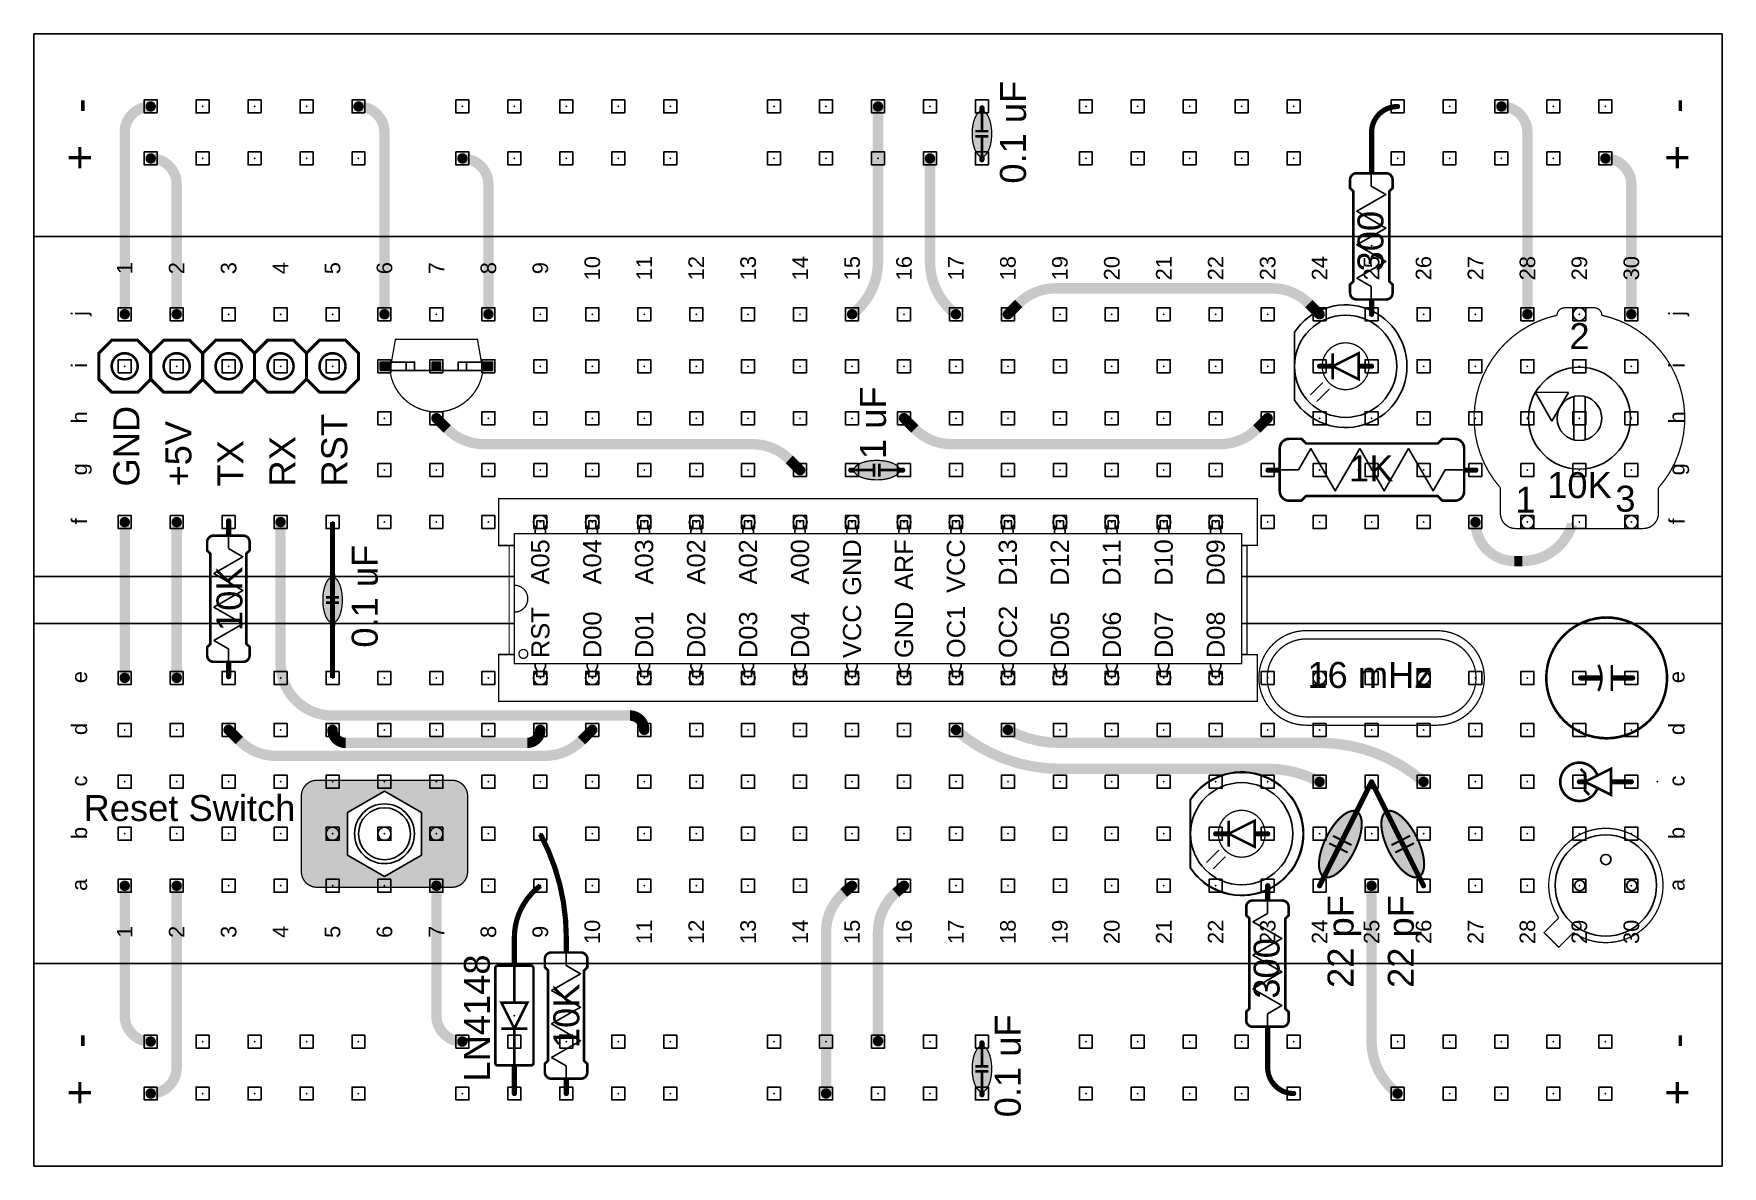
# Model space of a CAD drawing. Header units: inches. Extents: x -1.06 to 2.19, y 1.16 to 3.34.
import ezdxf
from ezdxf.enums import TextEntityAlignment as Align

# ---------------------------------------------------------------- set-up
doc = ezdxf.new("R2010")
doc.units = ezdxf.units.IN
doc.header["$MEASUREMENT"] = 0
for name, color, linetype in [('21', 251, 'Continuous'), ('23', 178, 'Continuous'), ('51', 251, 'Continuous'), ('breadboard', 7, 'Continuous'), ('tiepoints', 7, 'Continuous')]:
    doc.layers.add(name, color=color, linetype=linetype)
doc.styles.add('Arial', font='arial.ttf')
doc.styles.add('Pins', font='arial.ttf', dxfattribs={"height": 0.05})
doc.styles.get("Standard").update_dxf_attribs({"font": 'arial.ttf'})

msp = doc.modelspace()

# ---------------------------------------------------------------- texts
for s, rotation, p in [('0.1 uF', 90, (0.8229, 3.0515)), ('300', 90, (1.511, 2.8825)), ('1 uF', 90, (0.5533, 2.5214)), ('1K', 360, (1.4697, 2.5034)), ('10K', 360, (1.8511, 2.4711)), ('0.1 uF', 90, (-0.425, 2.1583)), ('10K', 90, (-0.6853, 2.1903)), ('16 mHz', 360, (1.3896, 2.1057)), ('Reset Switch', 360, (-0.966, 1.8495)), ('22 pF', 90, (1.4534, 1.5033)), ('22 pF', 90, (1.5694, 1.5033)), ('300', 90, (1.311, 1.4825)), ('LN4148', 90, (-0.2091, 1.323)), ('10K', 90, (-0.0369, 1.3873)), ('0.1 uF', 90, (0.8128, 1.2542))]:
    msp.add_text(s, height=0.05, rotation=rotation).set_placement(p, align=Align.MIDDLE_LEFT)

# ---------------------------------------------------------------- blocks, each defined once
blk = doc.blocks.new('Capacitor_Ceramic_Medium')
at = {"linetype": 'ByBlock'}
h = blk.add_hatch(color=256, dxfattribs=at)
h.set_gradient(color1=(204, 153, 0), color2=(204, 153, 0))
edge = h.paths.add_edge_path()
edge.add_arc((0.0151, 0), 0.00884, 180, 201.818)
edge.add_arc((0.0159, 0.0003), 0.00971, 201.818, 222.6196)
edge.add_arc((0.0353, 0.0182), 0.0361, 222.6196, 227.7217)
edge.add_arc((0.0192, 0.0005), 0.0121, 227.7217, 236.5255)
edge.add_arc((0.0422, 0.0353), 0.0539, 236.5255, 240.9992)
edge.add_arc((0.0289, 0.0112), 0.0264, 240.9992, 247.3943)
edge.add_arc((0.0513, 0.0652), 0.0848, 247.3943, 250.0798)
edge.add_arc((0.0356, 0.0216), 0.0384, 250.0798, 254.069)
edge.add_arc((0.053, 0.0828), 0.1022, 254.069, 256.041)
edge.add_arc((0.0455, 0.0524), 0.0707, 256.041, 258.4109)
edge.add_arc((0.0438, 0.0441), 0.0623, 258.4109, 260.6629)
edge.add_arc((0.0591, 0.1375), 0.157, 260.6629, 262.0817)
edge.add_arc((0.0478, 0.0561), 0.0748, 262.0817, 266.4221)
edge.add_arc((0.05, 0.0913), 0.11, 266.4221, 270)
edge.add_arc((0.05, 0.0913), 0.11, 270, 273.5779)
edge.add_arc((0.0522, 0.0561), 0.0748, 273.5779, 277.9183)
edge.add_arc((0.0409, 0.1375), 0.157, 277.9183, 279.3371)
edge.add_arc((0.0562, 0.0441), 0.0623, 279.3371, 281.5891)
edge.add_arc((0.0545, 0.0524), 0.0707, 281.5891, 283.959)
edge.add_arc((0.047, 0.0828), 0.1022, 283.959, 285.931)
edge.add_arc((0.0644, 0.0216), 0.0384, 285.931, 289.9202)
edge.add_arc((0.0487, 0.0652), 0.0848, 289.9202, 292.6057)
edge.add_arc((0.0711, 0.0112), 0.0264, 292.6057, 299.0008)
edge.add_arc((0.0578, 0.0353), 0.0539, 299.0008, 303.4745)
edge.add_arc((0.0808, 0.0005), 0.0121, 303.4745, 312.2783)
edge.add_arc((0.0647, 0.0182), 0.0361, 312.2783, 317.3804)
edge.add_arc((0.0841, 0.0003), 0.00971, 317.3804, 338.182)
edge.add_arc((0.0849, 0), 0.00884, 338.182, 360)
edge.add_arc((0.0849, 0), 0.00884, 360, 381.818)
edge.add_arc((0.0841, -0.0003), 0.00971, 21.818, 42.6196)
edge.add_arc((0.0647, -0.0182), 0.0361, 42.6196, 47.7217)
edge.add_arc((0.0808, -0.0005), 0.0121, 47.7217, 56.5255)
edge.add_arc((0.0578, -0.0353), 0.0539, 56.5255, 60.9992)
edge.add_arc((0.0711, -0.0112), 0.0264, 60.9992, 67.3943)
edge.add_arc((0.0487, -0.0652), 0.0848, 67.3943, 70.0798)
edge.add_arc((0.0644, -0.0216), 0.0384, 70.0798, 74.069)
edge.add_arc((0.047, -0.0828), 0.1022, 74.069, 76.041)
edge.add_arc((0.0545, -0.0524), 0.0707, 76.041, 78.4109)
edge.add_arc((0.0562, -0.0441), 0.0623, 78.4109, 80.6629)
edge.add_arc((0.0409, -0.1375), 0.157, 80.6629, 82.0817)
edge.add_arc((0.0522, -0.0561), 0.0748, 82.0817, 86.4221)
edge.add_arc((0.05, -0.0913), 0.11, 86.4221, 90)
edge.add_arc((0.05, -0.0913), 0.11, 90, 93.5779)
edge.add_arc((0.0478, -0.0561), 0.0748, 93.5779, 97.9183)
edge.add_arc((0.0591, -0.1375), 0.157, 97.9183, 99.3371)
edge.add_arc((0.0438, -0.0441), 0.0623, 99.3371, 101.5891)
edge.add_arc((0.0455, -0.0524), 0.0707, 101.5891, 103.959)
edge.add_arc((0.053, -0.0828), 0.1022, 103.959, 105.931)
edge.add_arc((0.0356, -0.0216), 0.0384, 105.931, 109.9202)
edge.add_arc((0.0513, -0.0652), 0.0848, 109.9202, 112.6057)
edge.add_arc((0.0289, -0.0112), 0.0264, 112.6057, 119.0008)
edge.add_arc((0.0422, -0.0353), 0.0539, 119.0008, 123.4745)
edge.add_arc((0.0192, -0.0005), 0.0121, 123.4745, 132.2783)
edge.add_arc((0.0353, -0.0182), 0.0361, 132.2783, 137.3804)
edge.add_arc((0.0159, -0.0003), 0.00971, 137.3804, 158.182)
edge.add_arc((0.0151, 0), 0.00884, 158.182, 180)
for points, const_width in [([(-0.0025, 0, 1), (0.0025, 0, 1)], 0.005), ([(0.0062, 0, 0.095488), (0.0069, -0.0033, 0.091014), (0.0088, -0.0062, 0.022266), (0.011, -0.0085, 0.038433), (0.0125, -0.0097, 0.019523), (0.0161, -0.0118, 0.027911), (0.0187, -0.0131, 0.011718), (0.0225, -0.0146, 0.017408), (0.025, -0.0154, 0.008605), (0.0284, -0.0163, 0.010341), (0.0312, -0.0169, 0.009827), (0.0337, -0.0174, 0.00619), (0.0375, -0.018, 0.018941), (0.0431, -0.0185, 0.015613), (0.05, -0.0187, 0.015613), (0.0569, -0.0185, 0.018941), (0.0625, -0.018, 0.00619), (0.0663, -0.0174, 0.009827), (0.0688, -0.0169, 0.010341), (0.0716, -0.0163, 0.008605), (0.075, -0.0154, 0.017408), (0.0775, -0.0146, 0.011718), (0.0812, -0.0131, 0.027911), (0.0839, -0.0118, 0.019523), (0.0875, -0.0097, 0.038433), (0.089, -0.0085, 0.022266), (0.0912, -0.0062, 0.091014), (0.0931, -0.0033, 0.095488), (0.0938, 0, 0.095488), (0.0931, 0.0033, 0.091014), (0.0912, 0.0062, 0.022266), (0.089, 0.0085, 0.038433), (0.0875, 0.0097, 0.019523), (0.0839, 0.0118, 0.027911), (0.0812, 0.0131, 0.011718), (0.0775, 0.0146, 0.017408), (0.075, 0.0154, 0.008605), (0.0716, 0.0163, 0.010341), (0.0688, 0.0169, 0.009827), (0.0663, 0.0174, 0.00619), (0.0625, 0.018, 0.018941), (0.0569, 0.0185, 0.015613), (0.05, 0.0187, 0.015613), (0.0431, 0.0185, 0.018941), (0.0375, 0.018, 0.00619), (0.0337, 0.0174, 0.009827), (0.0312, 0.0169, 0.010341), (0.0284, 0.0163, 0.008605), (0.025, 0.0154, 0.017408), (0.0225, 0.0146, 0.011718), (0.0187, 0.0131, 0.027911), (0.0161, 0.0118, 0.019523), (0.0125, 0.0097, 0.038433), (0.011, 0.0085, 0.022266), (0.0088, 0.0062, 0.091014), (0.0069, 0.0033, 0.095488)], 0.0025), ([(0.0975, 0, 1), (0.1025, 0, 1)], 0.005)]:
    blk.add_lwpolyline(points, format="xyb", close=True, dxfattribs=dict(at, const_width=const_width))
for points in [[(0.0062, 0, 0.005, 0.005, 0), (0.045, 0, 0.005, 0.005, 0)], [(0.055, 0, 0.005, 0.005, 0), (0.0938, 0, 0.005, 0.005, 0)]]:
    blk.add_lwpolyline(points, format="xyseb", dxfattribs=at)
at = {"layer": '21', "const_width": 0.005}
for points in [[(0.045, -0.0125), (0.045, 0.0125)], [(0.055, -0.0125), (0.055, 0.0125)]]:
    blk.add_lwpolyline(points, dxfattribs=at)
at = {"layer": '51', "const_width": 0.01}
for points in [[(0.0062, 0), (0, 0)], [(0.1, 0), (0.0938, 0)]]:
    blk.add_lwpolyline(points, dxfattribs=at)
blk = doc.blocks.new('Dip_Chip_28_ATMEGA328')
at = {"linetype": 'ByBlock'}
blk.add_wipeout([(-0.05, 0.275), (-0.05, 0.025), (1.35, 0.025), (1.35, 0.275)], dxfattribs=at)
for points in [[(0.01, 0.275), (0.01, 0.2812), (0.0067, 0.2875), (0.0067, 0.3), (-0.0067, 0.3), (-0.0067, 0.2875), (-0.01, 0.2812), (-0.01, 0.275)], [(0.11, 0.275), (0.11, 0.2812), (0.1067, 0.2875), (0.1067, 0.3), (0.0933, 0.3), (0.0933, 0.2875), (0.09, 0.2812), (0.09, 0.275)], [(0.21, 0.275), (0.21, 0.2812), (0.2067, 0.2875), (0.2067, 0.3), (0.1933, 0.3), (0.1933, 0.2875), (0.19, 0.2812), (0.19, 0.275)], [(0.31, 0.275), (0.31, 0.2812), (0.3067, 0.2875), (0.3067, 0.3), (0.2933, 0.3), (0.2933, 0.2875), (0.29, 0.2812), (0.29, 0.275)], [(0.41, 0.275), (0.41, 0.2812), (0.4067, 0.2875), (0.4067, 0.3), (0.3933, 0.3), (0.3933, 0.2875), (0.39, 0.2812), (0.39, 0.275)], [(0.51, 0.275), (0.51, 0.2812), (0.5067, 0.2875), (0.5067, 0.3), (0.4933, 0.3), (0.4933, 0.2875), (0.49, 0.2812), (0.49, 0.275)], [(0.61, 0.275), (0.61, 0.2812), (0.6067, 0.2875), (0.6067, 0.3), (0.5933, 0.3), (0.5933, 0.2875), (0.59, 0.2812), (0.59, 0.275)], [(0.71, 0.275), (0.71, 0.2812), (0.7067, 0.2875), (0.7067, 0.3), (0.6933, 0.3), (0.6933, 0.2875), (0.69, 0.2812), (0.69, 0.275)], [(0.81, 0.275), (0.81, 0.2812), (0.8067, 0.2875), (0.8067, 0.3), (0.7933, 0.3), (0.7933, 0.2875), (0.79, 0.2812), (0.79, 0.275)], [(0.91, 0.275), (0.91, 0.2812), (0.9067, 0.2875), (0.9067, 0.3), (0.8933, 0.3), (0.8933, 0.2875), (0.89, 0.2812), (0.89, 0.275)], [(1.01, 0.275), (1.01, 0.2812), (1.0067, 0.2875), (1.0067, 0.3), (0.9933, 0.3), (0.9933, 0.2875), (0.99, 0.2812), (0.99, 0.275)], [(1.11, 0.275), (1.11, 0.2812), (1.1067, 0.2875), (1.1067, 0.3), (1.0933, 0.3), (1.0933, 0.2875), (1.09, 0.2812), (1.09, 0.275)], [(1.21, 0.275), (1.21, 0.2812), (1.2067, 0.2875), (1.2067, 0.3), (1.1933, 0.3), (1.1933, 0.2875), (1.19, 0.2812), (1.19, 0.275)], [(1.31, 0.275), (1.31, 0.2812), (1.3067, 0.2875), (1.3067, 0.3), (1.2933, 0.3), (1.2933, 0.2875), (1.29, 0.2812), (1.29, 0.275)], [(0.01, 0.025), (0.01, 0.0187), (0.0067, 0.0125), (0.0067, 0), (-0.0067, 0), (-0.0067, 0.0125), (-0.01, 0.0187), (-0.01, 0.025)], [(0.11, 0.025), (0.11, 0.0187), (0.1067, 0.0125), (0.1067, 0), (0.0933, 0), (0.0933, 0.0125), (0.09, 0.0187), (0.09, 0.025)], [(0.21, 0.025), (0.21, 0.0187), (0.2067, 0.0125), (0.2067, 0), (0.1933, 0), (0.1933, 0.0125), (0.19, 0.0187), (0.19, 0.025)], [(0.31, 0.025), (0.31, 0.0187), (0.3067, 0.0125), (0.3067, 0), (0.2933, 0), (0.2933, 0.0125), (0.29, 0.0187), (0.29, 0.025)], [(0.41, 0.025), (0.41, 0.0187), (0.4067, 0.0125), (0.4067, 0), (0.3933, 0), (0.3933, 0.0125), (0.39, 0.0187), (0.39, 0.025)], [(0.51, 0.025), (0.51, 0.0187), (0.5067, 0.0125), (0.5067, 0), (0.4933, 0), (0.4933, 0.0125), (0.49, 0.0187), (0.49, 0.025)], [(0.61, 0.025), (0.61, 0.0187), (0.6067, 0.0125), (0.6067, 0), (0.5933, 0), (0.5933, 0.0125), (0.59, 0.0187), (0.59, 0.025)], [(0.71, 0.025), (0.71, 0.0187), (0.7067, 0.0125), (0.7067, 0), (0.6933, 0), (0.6933, 0.0125), (0.69, 0.0187), (0.69, 0.025)], [(0.81, 0.025), (0.81, 0.0187), (0.8067, 0.0125), (0.8067, 0), (0.7933, 0), (0.7933, 0.0125), (0.79, 0.0187), (0.79, 0.025)], [(0.91, 0.025), (0.91, 0.0187), (0.9067, 0.0125), (0.9067, 0), (0.8933, 0), (0.8933, 0.0125), (0.89, 0.0187), (0.89, 0.025)], [(1.01, 0.025), (1.01, 0.0187), (1.0067, 0.0125), (1.0067, 0), (0.9933, 0), (0.9933, 0.0125), (0.99, 0.0187), (0.99, 0.025)], [(1.11, 0.025), (1.11, 0.0187), (1.1067, 0.0125), (1.1067, 0), (1.0933, 0), (1.0933, 0.0125), (1.09, 0.0187), (1.09, 0.025)], [(1.21, 0.025), (1.21, 0.0187), (1.2067, 0.0125), (1.2067, 0), (1.1933, 0), (1.1933, 0.0125), (1.19, 0.0187), (1.19, 0.025)], [(1.31, 0.025), (1.31, 0.0187), (1.3067, 0.0125), (1.3067, 0), (1.2933, 0), (1.2933, 0.0125), (1.29, 0.0187), (1.29, 0.025)]]:
    blk.add_lwpolyline(points, dxfattribs=at)
at = {"linetype": 'ByBlock', "const_width": 0.0025}
blk.add_lwpolyline([(-0.05, 0.275), (-0.05, 0.025), (1.35, 0.025), (1.35, 0.275)], close=True, dxfattribs=at)
blk.add_lwpolyline([(-0.05, 0.1241, 1), (-0.05, 0.1759)], format="xyb", dxfattribs=at)
blk.add_lwpolyline([(-0.0241, 0.0437, 1), (-0.0412, 0.0437, 1)], format="xyb", close=True, dxfattribs=at)
at = {"linetype": 'ByBlock', "style": 'Arial'}
for s, p in [(' A05', (-0.0002, 0.2644)), ('A04', (0.0998, 0.2644)), ('A03', (0.1998, 0.2644)), ('A02', (0.2998, 0.2644)), ('A02', (0.3998, 0.2644)), ('A00', (0.4998, 0.2644)), ('GND', (0.5998, 0.2644)), ('ARF', (0.6998, 0.2644)), ('VCC', (0.7998, 0.2644)), ('D13', (0.8998, 0.2644)), ('D12', (0.9998, 0.2644)), ('D11', (1.0998, 0.2644)), ('D10', (1.1998, 0.2644)), ('D09', (1.2998, 0.2644))]:
    blk.add_text(s, height=0.035, rotation=90, dxfattribs=at).set_placement(p, align=Align.MIDDLE_RIGHT)
for s, p in [('RST', (0, 0.0358)), ('VCC', (0.6, 0.0358)), ('GND', (0.7, 0.0358)), ('OC1', (0.8, 0.0358)), ('OC2', (0.9, 0.0358)), ('D00', (0.1, 0.0358)), ('D01', (0.2, 0.0358)), ('D02', (0.3, 0.0358)), ('D03', (0.4, 0.0358)), ('D04', (0.5, 0.0358)), ('D05', (1, 0.0358)), ('D06', (1.1, 0.0358)), ('D07', (1.2, 0.0358)), ('D08', (1.3, 0.0358))]:
    blk.add_text(s, height=0.035, rotation=90, dxfattribs=at).set_placement(p, align=Align.MIDDLE_LEFT)
blk = doc.blocks.new('TiePoint')
at = {"color": 1}
blk.add_lwpolyline([(0.0125, -0.0125), (0.0125, 0.0125), (-0.0125, 0.0125), (-0.0125, -0.0125)], close=True, dxfattribs=at)
at = {"color": 7}
blk.add_point((0, 0), dxfattribs=at)
blk = doc.blocks.new('breadboard (400)')
at = {"color": 7}
for p, q in [((-0.54, 3.075), (-0.54, -0.175)), ((1.64, 3.075), (1.64, -0.175))]:
    blk.add_line(p, q, dxfattribs=at)
at = {"layer": 'breadboard', "color": 0}
for p, q in [((-0.54, 3.075), (1.64, 3.075)), ((-0.15, 3.075), (-0.15, -0.175)), ((0.505, 3.075), (0.505, -0.175)), ((0.595, 3.075), (0.595, -0.175)), ((1.25, 3.075), (1.25, -0.175)), ((-0.54, -0.175), (1.64, -0.175))]:
    blk.add_line(p, q, dxfattribs=at)
at = {"layer": 'tiepoints', "color": 0}
for p in [(0, 2.9), (0.1, 2.9), (0.2, 2.9), (0.3, 2.9), (0.4, 2.9), (-0.4, 2.85), (-0.3, 2.85), (0, 2.8), (0.1, 2.8), (0.2, 2.8), (0.3, 2.8), (0.4, 2.8), (-0.4, 2.75), (-0.3, 2.75), (0, 2.7), (0.1, 2.7), (0.2, 2.7), (0.3, 2.7), (0.4, 2.7), (-0.4, 2.65), (-0.3, 2.65), (0, 2.6), (0.1, 2.6), (0.2, 2.6), (0.3, 2.6), (0.4, 2.6), (-0.4, 2.55), (-0.3, 2.55), (0, 2.5), (0.1, 2.5), (0.2, 2.5), (0.3, 2.5), (0.4, 2.5), (-0.4, 2.45), (-0.3, 2.45), (0, 2.4), (0.1, 2.4), (0.2, 2.4), (0.3, 2.4), (0.4, 2.4), (0, 2.3), (0.1, 2.3), (0.2, 2.3), (0.3, 2.3), (0.4, 2.3), (-0.4, 2.25), (-0.3, 2.25), (0, 2.2), (0.1, 2.2), (0.2, 2.2), (0.3, 2.2), (0.4, 2.2), (-0.4, 2.15), (-0.3, 2.15), (0, 2.1), (0.1, 2.1), (0.2, 2.1), (0.3, 2.1), (0.4, 2.1), (-0.4, 2.05), (-0.3, 2.05), (0, 2), (0.1, 2), (0.2, 2), (0.3, 2), (0.4, 2), (-0.4, 1.95), (-0.3, 1.95), (0, 1.9), (0.1, 1.9), (0.2, 1.9), (0.3, 1.9), (0.4, 1.9), (-0.4, 1.85), (-0.3, 1.85), (0, 1.8), (0.1, 1.8), (0.2, 1.8), (0.3, 1.8), (0.4, 1.8), (0, 1.7), (0.1, 1.7), (0.2, 1.7), (0.3, 1.7), (0.4, 1.7), (-0.4, 1.65), (-0.3, 1.65), (0, 1.6), (0.1, 1.6), (0.2, 1.6), (0.3, 1.6), (0.4, 1.6), (-0.4, 1.55), (-0.3, 1.55), (0, 1.5), (0.1, 1.5), (0.2, 1.5), (0.3, 1.5), (0.4, 1.5), (-0.4, 1.45), (-0.3, 1.45), (0, 1.4), (0.1, 1.4), (0.2, 1.4), (0.3, 1.4), (0.4, 1.4), (-0.4, 1.35), (-0.3, 1.35), (0, 1.3), (0.1, 1.3), (0.2, 1.3), (0.3, 1.3), (0.4, 1.3), (-0.4, 1.25), (-0.3, 1.25), (0, 1.2), (0.1, 1.2), (0.2, 1.2), (0.3, 1.2), (0.4, 1.2), (0, 1.1), (0.1, 1.1), (0.2, 1.1), (0.3, 1.1), (0.4, 1.1), (-0.4, 1.05), (-0.3, 1.05), (0, 1), (0.1, 1), (0.2, 1), (0.3, 1), (0.4, 1), (-0.4, 0.95), (-0.3, 0.95), (0, 0.9), (0.1, 0.9), (0.2, 0.9), (0.3, 0.9), (0.4, 0.9), (-0.4, 0.85), (-0.3, 0.85), (0, 0.8), (0.1, 0.8), (0.2, 0.8), (0.3, 0.8), (0.4, 0.8), (-0.4, 0.75), (-0.3, 0.75), (0, 0.7), (0.1, 0.7), (0.2, 0.7), (0.3, 0.7), (0.4, 0.7), (-0.4, 0.65), (-0.3, 0.65), (0, 0.6), (0.1, 0.6), (0.2, 0.6), (0.3, 0.6), (0.4, 0.6), (0, 0.5), (0.1, 0.5), (0.2, 0.5), (0.3, 0.5), (0.4, 0.5), (-0.4, 0.45), (-0.3, 0.45), (0, 0.4), (0.1, 0.4), (0.2, 0.4), (0.3, 0.4), (0.4, 0.4), (-0.4, 0.35), (-0.3, 0.35), (0, 0.3), (0.1, 0.3), (0.2, 0.3), (0.3, 0.3), (0.4, 0.3), (-0.4, 0.25), (-0.3, 0.25), (0, 0.2), (0.1, 0.2), (0.2, 0.2), (0.3, 0.2), (0.4, 0.2), (-0.4, 0.15), (-0.3, 0.15), (0, 0.1), (0.1, 0.1), (0.2, 0.1), (0.3, 0.1), (0.4, 0.1), (-0.4, 0.05), (-0.3, 0.05), (0, 0), (0.1, 0), (0.2, 0), (0.3, 0), (0.4, 0)]:
    blk.add_blockref('TiePoint', p, dxfattribs=at)
at = {"layer": 'tiepoints', "color": 0, "xscale": -1}
for p in [(0.7, 2.9), (0.8, 2.9), (0.9, 2.9), (1, 2.9), (1.1, 2.9), (1.4, 2.85), (1.5, 2.85), (0.7, 2.8), (0.8, 2.8), (0.9, 2.8), (1, 2.8), (1.1, 2.8), (1.4, 2.75), (1.5, 2.75), (0.7, 2.7), (0.8, 2.7), (0.9, 2.7), (1, 2.7), (1.1, 2.7), (1.4, 2.65), (1.5, 2.65), (0.7, 2.6), (0.8, 2.6), (0.9, 2.6), (1, 2.6), (1.1, 2.6), (1.4, 2.55), (1.5, 2.55), (0.7, 2.5), (0.8, 2.5), (0.9, 2.5), (1, 2.5), (1.1, 2.5), (1.4, 2.45), (1.5, 2.45), (0.7, 2.4), (0.8, 2.4), (0.9, 2.4), (1, 2.4), (1.1, 2.4), (0.7, 2.3), (0.8, 2.3), (0.9, 2.3), (1, 2.3), (1.1, 2.3), (1.4, 2.25), (1.5, 2.25), (0.7, 2.2), (0.8, 2.2), (0.9, 2.2), (1, 2.2), (1.1, 2.2), (1.4, 2.15), (1.5, 2.15), (0.7, 2.1), (0.8, 2.1), (0.9, 2.1), (1, 2.1), (1.1, 2.1), (1.4, 2.05), (1.5, 2.05), (0.7, 2), (0.8, 2), (0.9, 2), (1, 2), (1.1, 2), (1.4, 1.95), (1.5, 1.95), (0.7, 1.9), (0.8, 1.9), (0.9, 1.9), (1, 1.9), (1.1, 1.9), (1.4, 1.85), (1.5, 1.85), (0.7, 1.8), (0.8, 1.8), (0.9, 1.8), (1, 1.8), (1.1, 1.8), (0.7, 1.7), (0.8, 1.7), (0.9, 1.7), (1, 1.7), (1.1, 1.7), (1.4, 1.65), (1.5, 1.65), (0.7, 1.6), (0.8, 1.6), (0.9, 1.6), (1, 1.6), (1.1, 1.6), (1.4, 1.55), (1.5, 1.55), (0.7, 1.5), (0.8, 1.5), (0.9, 1.5), (1, 1.5), (1.1, 1.5), (1.4, 1.45), (1.5, 1.45), (0.7, 1.4), (0.8, 1.4), (0.9, 1.4), (1, 1.4), (1.1, 1.4), (1.4, 1.35), (1.5, 1.35), (0.7, 1.3), (0.8, 1.3), (0.9, 1.3), (1, 1.3), (1.1, 1.3), (1.4, 1.25), (1.5, 1.25), (0.7, 1.2), (0.8, 1.2), (0.9, 1.2), (1, 1.2), (1.1, 1.2), (0.7, 1.1), (0.8, 1.1), (0.9, 1.1), (1, 1.1), (1.1, 1.1), (1.4, 1.05), (1.5, 1.05), (0.7, 1), (0.8, 1), (0.9, 1), (1, 1), (1.1, 1), (1.4, 0.95), (1.5, 0.95), (0.7, 0.9), (0.8, 0.9), (0.9, 0.9), (1, 0.9), (1.1, 0.9), (1.4, 0.85), (1.5, 0.85), (0.7, 0.8), (0.8, 0.8), (0.9, 0.8), (1, 0.8), (1.1, 0.8), (1.4, 0.75), (1.5, 0.75), (0.7, 0.7), (0.8, 0.7), (0.9, 0.7), (1, 0.7), (1.1, 0.7), (1.4, 0.65), (1.5, 0.65), (0.7, 0.6), (0.8, 0.6), (0.9, 0.6), (1, 0.6), (1.1, 0.6), (0.7, 0.5), (0.8, 0.5), (0.9, 0.5), (1, 0.5), (1.1, 0.5), (1.4, 0.45), (1.5, 0.45), (0.7, 0.4), (0.8, 0.4), (0.9, 0.4), (1, 0.4), (1.1, 0.4), (1.4, 0.35), (1.5, 0.35), (0.7, 0.3), (0.8, 0.3), (0.9, 0.3), (1, 0.3), (1.1, 0.3), (1.4, 0.25), (1.5, 0.25), (0.7, 0.2), (0.8, 0.2), (0.9, 0.2), (1, 0.2), (1.1, 0.2), (1.4, 0.15), (1.5, 0.15), (0.7, 0.1), (0.8, 0.1), (0.9, 0.1), (1, 0.1), (1.1, 0.1), (1.4, 0.05), (1.5, 0.05), (0.7, 0), (0.8, 0), (0.9, 0), (1, 0), (1.1, 0)]:
    blk.add_blockref('TiePoint', p, dxfattribs=at)
at = {"layer": 'breadboard', "color": 254, "style": 'Pins'}
for s, height, p in [('+', 0.06, (-0.39844, 2.98744)), ('a', 0.03, (0.00156, 2.98744)), ('b', 0.03, (0.10156, 2.98744)), ('c', 0.03, (0.20156, 2.98744)), ('d', 0.03, (0.30156, 2.98744)), ('e', 0.03, (0.40156, 2.98744)), ('f', 0.03, (0.70156, 2.98744)), ('g', 0.03, (0.80156, 2.98744)), ('h', 0.03, (0.90156, 2.98744)), ('i', 0.03, (1.00156, 2.98744)), ('j', 0.03, (1.10156, 2.98744)), ('+', 0.06, (1.40156, 2.98744)), ('-', 0.06, (-0.29844, 2.98744)), ('-', 0.06, (1.50156, 2.98744)), ('1', 0.03, (-0.0888, 2.90005)), ('1', 0.03, (1.1888, 2.90005)), ('2', 0.03, (-0.0888, 2.80005)), ('2', 0.03, (1.1888, 2.80005)), ('3', 0.03, (-0.0888, 2.70005)), ('3', 0.03, (1.1888, 2.70005)), ('4', 0.03, (-0.0888, 2.60005)), ('4', 0.03, (1.1888, 2.60005)), ('5', 0.03, (-0.0888, 2.50005)), ('5', 0.03, (1.1888, 2.50005)), ('6', 0.03, (-0.0888, 2.40005)), ('6', 0.03, (1.1888, 2.40005)), ('7', 0.03, (-0.0888, 2.30005)), ('7', 0.03, (1.1888, 2.30005)), ('8', 0.03, (-0.0888, 2.20005)), ('8', 0.03, (1.1888, 2.20005)), ('9', 0.03, (-0.0888, 2.10005)), ('9', 0.03, (1.1888, 2.10005)), ('10', 0.03, (-0.0888, 2.00005)), ('10', 0.03, (1.1888, 2.00005)), ('11', 0.03, (-0.0888, 1.90005)), ('11', 0.03, (1.1888, 1.90005)), ('12', 0.03, (-0.0888, 1.80005)), ('12', 0.03, (1.1888, 1.80005)), ('13', 0.03, (-0.0888, 1.70005)), ('13', 0.03, (1.1888, 1.70005)), ('14', 0.03, (-0.0888, 1.60005)), ('14', 0.03, (1.1888, 1.60005)), ('15', 0.03, (-0.0888, 1.50005)), ('15', 0.03, (1.1888, 1.50005)), ('16', 0.03, (-0.0888, 1.40005)), ('16', 0.03, (1.1888, 1.40005)), ('17', 0.03, (-0.0888, 1.30005)), ('17', 0.03, (1.1888, 1.30005)), ('18', 0.03, (-0.0888, 1.20005)), ('18', 0.03, (1.1888, 1.20005)), ('19', 0.03, (-0.0888, 1.10005)), ('19', 0.03, (1.1888, 1.10005)), ('20', 0.03, (-0.0888, 1.00005)), ('20', 0.03, (1.1888, 1.00005)), ('21', 0.03, (-0.0888, 0.90005)), ('21', 0.03, (1.1888, 0.90005)), ('22', 0.03, (-0.0888, 0.80005)), ('22', 0.03, (1.1888, 0.80005)), ('23', 0.03, (-0.0888, 0.70005)), ('23', 0.03, (1.1888, 0.70005)), ('24', 0.03, (-0.0888, 0.60005)), ('24', 0.03, (1.1888, 0.60005)), ('25', 0.03, (-0.0888, 0.50005)), ('25', 0.03, (1.1888, 0.50005)), ('26', 0.03, (-0.0888, 0.40005)), ('26', 0.03, (1.1888, 0.40005)), ('27', 0.03, (-0.0888, 0.30005)), ('27', 0.03, (1.1888, 0.30005)), ('28', 0.03, (-0.0888, 0.20005)), ('28', 0.03, (1.1888, 0.20005)), ('29', 0.03, (-0.0888, 0.10005)), ('29', 0.03, (1.1888, 0.10005)), ('30', 0.03, (-0.0888, 0.00005)), ('30', 0.03, (1.1888, 0.00005)), ('+', 0.06, (-0.39844, -0.08744)), ('-', 0.06, (-0.29844, -0.08744)), ('a', 0.03, (0.00156, -0.08744)), ('b', 0.03, (0.10156, -0.08744)), ('c', 0.03, (0.20156, -0.08744)), ('d', 0.03, (0.30156, -0.08744)), ('e', 0.03, (0.40156, -0.08744)), ('f', 0.03, (0.70156, -0.08744)), ('g', 0.03, (0.80156, -0.08744)), ('h', 0.03, (0.90156, -0.08744)), ('i', 0.03, (1.00156, -0.08744)), ('j', 0.03, (1.10156, -0.08744)), ('+', 0.06, (1.40156, -0.08744)), ('-', 0.06, (1.50156, -0.08744))]:
    blk.add_text(s, height=height, dxfattribs=at).set_placement(p, align=Align.MIDDLE_CENTER)
blk = doc.blocks.new('resistor_0.25W')
at = {"linetype": 'ByBlock', "const_width": 0.005}
for points in [[(-0.0025, 0, 1), (0.0025, 0, 1)], [(0.2975, 0, 1), (0.3025, 0, 1)]]:
    blk.add_lwpolyline(points, format="xyb", close=True, dxfattribs=at)
at = {"linetype": 'ByBlock'}
blk.add_lwpolyline([(0.026, 0.0005), (0.0533, 0.0005), (0.0694, 0.0284), (0.1017, -0.0275), (0.1339, 0.0284), (0.1661, -0.0275), (0.1983, 0.0284), (0.2306, -0.0275), (0.2467, 0.0005), (0.274, 0.0005)], dxfattribs=at)
at = {"layer": '21', "const_width": 0.005}
blk.add_lwpolyline([(0.0285, 0.0005), (0.0285, -0.028, 0.414214), (0.0409, -0.0404), (0.057, -0.0404), (0.0632, -0.0342), (0.2368, -0.0342), (0.243, -0.0404), (0.2591, -0.0404, 0.414214), (0.2715, -0.028), (0.2715, 0.0005), (0.2715, 0.0289, 0.414214), (0.2591, 0.0413), (0.243, 0.0413), (0.2368, 0.0351), (0.0632, 0.0351), (0.057, 0.0413), (0.0409, 0.0413, 0.414214), (0.0285, 0.0289)], format="xyb", close=True, dxfattribs=at)
at = {"layer": '23'}
blk.add_point((0.1321, 0), dxfattribs=at)
at = {"layer": '51', "const_width": 0.01}
for points in [[(0, 0), (0.026, 0)], [(0.3, 0), (0.274, 0)]]:
    blk.add_lwpolyline(points, dxfattribs=at)
blk = doc.blocks.new('Diode_Plane_DO-41')
at = {"linetype": 'ByBlock', "const_width": 0.005}
for points in [[(0.054075, -0.03187, 0.41421356), (0.059075, -0.03687), (0.240925, -0.03687, 0.41421356), (0.245925, -0.03187), (0.245925, 0.03187, 0.41421356), (0.240925, 0.03687), (0.059075, 0.03687, 0.41421356), (0.054075, 0.03187)], [(-0.0025, 0, 1), (0.0025, 0, 1)], [(0.2975, 0, 1), (0.3025, 0, 1)]]:
    blk.add_lwpolyline(points, format="xyb", close=True, dxfattribs=at)
at = {"linetype": 'ByBlock'}
for points in [[(0.051575, 0, 0.005, 0.005, 0), (0.125, 0, 0.005, 0.005, 0)], [(0.175, 0, 0.005, 0.005, 0), (0.248425, 0, 0.005, 0.005, 0)]]:
    blk.add_lwpolyline(points, format="xyseb", dxfattribs=at)
at = {"layer": '21'}
for points, const_width in [([(0, 0), (0.051575, 0)], 0.01), ([(0.125, 0.025), (0.125, -0.025)], 0.005), ([(0.248425, 0), (0.3, 0)], 0.01)]:
    blk.add_lwpolyline(points, dxfattribs=dict(at, const_width=const_width))
at = {"layer": '21', "const_width": 0.005}
blk.add_lwpolyline([(0.125, 0), (0.175, 0.025), (0.175, -0.025)], close=True, dxfattribs=at)
at = {"layer": '23'}
blk.add_point((0.15, 0), dxfattribs=at)
blk = doc.blocks.new('switch_push_buttonl')
h = blk.add_hatch(color=256)
h.set_gradient(color1=(255, 251, 230), color2=(255, 251, 230))
edge = h.paths.add_edge_path()
edge.add_arc((-0.03, -0.073), 0.03, 180, 270)
edge.add_line((-0.03, -0.103), (0.23, -0.103))
edge.add_arc((0.23, -0.073), 0.03, 270, 360)
edge.add_line((0.26, -0.073), (0.26, 0.073))
edge.add_arc((0.23, 0.073), 0.03, 0, 90)
edge.add_line((0.23, 0.103), (-0.03, 0.103))
edge.add_arc((-0.03, 0.073), 0.03, 90, 180)
edge.add_line((-0.06, 0.073), (-0.06, -0.073))
h.paths.add_polyline_path([(0.029, -0.041), (0.1, -0.082), (0.171, -0.041), (0.171, 0.041), (0.1, 0.082), (0.029, 0.041)], flags=16)
at = {"const_width": 0.0025}
blk.add_lwpolyline([(-0.06, -0.073, 0.414214), (-0.03, -0.103), (0.23, -0.103, 0.414214), (0.26, -0.073), (0.26, 0.073, 0.414214), (0.23, 0.103), (-0.03, 0.103, 0.414214), (-0.06, 0.073)], format="xyb", close=True, dxfattribs=at)
blk.add_lwpolyline([(0.029, -0.041), (0.1, -0.082), (0.171, -0.041), (0.171, 0.041), (0.1, 0.082), (0.029, 0.041)], close=True)
for centre, radius in [((0.1, 0), 0.0575), ((0.1, 0), 0.05), ((0, 0), 0.0125), ((0.1, 0), 0.0125), ((0.2, 0), 0.0125)]:
    blk.add_circle(centre, radius)
blk = doc.blocks.new('Crystal_top')
at = {"color": 5, "const_width": 0.0025}
blk.add_lwpolyline([(-0.026, 0.091, 1), (-0.026, -0.091), (0.226, -0.091, 1), (0.226, 0.091)], format="xyb", close=True, dxfattribs=at)
at = {"const_width": 0.0025}
blk.add_lwpolyline([(-0.026, -0.075), (0.226, -0.075, 1), (0.226, 0.075), (-0.026, 0.075, 1)], format="xyb", close=True, dxfattribs=at)
for centre in [(0, 0), (0.2, 0)]:
    blk.add_circle(centre, 0.0125)
blk = doc.blocks.new('Capacitor_Ceramic_Large')
at = {"linetype": 'ByBlock'}
h = blk.add_hatch(color=256, dxfattribs=at)
h.set_gradient(color1=(204, 153, 0), color2=(204, 153, 0))
edge = h.paths.add_edge_path()
edge.add_arc((0.0302, 0), 0.0177, 180, 201.818)
edge.add_arc((0.0318, 0.0006), 0.0194, 201.818, 222.6196)
edge.add_arc((0.0706, 0.0364), 0.0722, 222.6196, 227.7217)
edge.add_arc((0.0384, 0.0009), 0.0243, 227.7217, 236.5255)
edge.add_arc((0.0845, 0.0706), 0.1078, 236.5255, 240.9992)
edge.add_arc((0.0578, 0.0225), 0.0528, 240.9992, 247.3943)
edge.add_arc((0.1027, 0.1303), 0.1696, 247.3943, 250.0798)
edge.add_arc((0.0711, 0.0432), 0.0769, 250.0798, 254.069)
edge.add_arc((0.1061, 0.1657), 0.2043, 254.069, 256.041)
edge.add_arc((0.0909, 0.1047), 0.1415, 256.041, 258.4109)
edge.add_arc((0.0875, 0.0882), 0.1246, 258.4109, 260.6629)
edge.add_arc((0.1182, 0.275), 0.3139, 260.6629, 262.0817)
edge.add_arc((0.0956, 0.1122), 0.1495, 262.0817, 266.4221)
edge.add_arc((0.1, 0.1825), 0.22, 266.4221, 270)
edge.add_arc((0.1, 0.1825), 0.22, 270, 273.5779)
edge.add_arc((0.1044, 0.1122), 0.1495, 273.5779, 277.9183)
edge.add_arc((0.0818, 0.275), 0.3139, 277.9183, 279.3371)
edge.add_arc((0.1125, 0.0882), 0.1246, 279.3371, 281.5891)
edge.add_arc((0.1091, 0.1047), 0.1415, 281.5891, 283.959)
edge.add_arc((0.0939, 0.1657), 0.2043, 283.959, 285.931)
edge.add_arc((0.1289, 0.0432), 0.0769, 285.931, 289.9202)
edge.add_arc((0.0973, 0.1303), 0.1696, 289.9202, 292.6057)
edge.add_arc((0.1422, 0.0225), 0.0528, 292.6057, 299.0008)
edge.add_arc((0.1155, 0.0706), 0.1078, 299.0008, 303.4745)
edge.add_arc((0.1616, 0.0009), 0.0243, 303.4745, 312.2783)
edge.add_arc((0.1294, 0.0364), 0.0722, 312.2783, 317.3804)
edge.add_arc((0.1682, 0.0006), 0.0194, 317.3804, 338.182)
edge.add_arc((0.1698, 0), 0.0177, 338.182, 360)
edge.add_arc((0.1698, 0), 0.0177, 360, 381.818)
edge.add_arc((0.1682, -0.0006), 0.0194, 21.818, 42.6196)
edge.add_arc((0.1294, -0.0364), 0.0722, 42.6196, 47.7217)
edge.add_arc((0.1616, -0.0009), 0.0243, 47.7217, 56.5255)
edge.add_arc((0.1155, -0.0706), 0.1078, 56.5255, 60.9992)
edge.add_arc((0.1422, -0.0225), 0.0528, 60.9992, 67.3943)
edge.add_arc((0.0973, -0.1303), 0.1696, 67.3943, 70.0798)
edge.add_arc((0.1289, -0.0432), 0.0769, 70.0798, 74.069)
edge.add_arc((0.0939, -0.1657), 0.2043, 74.069, 76.041)
edge.add_arc((0.1091, -0.1047), 0.1415, 76.041, 78.4109)
edge.add_arc((0.1125, -0.0882), 0.1246, 78.4109, 80.6629)
edge.add_arc((0.0818, -0.275), 0.3139, 80.6629, 82.0817)
edge.add_arc((0.1044, -0.1122), 0.1495, 82.0817, 86.4221)
edge.add_arc((0.1, -0.1825), 0.22, 86.4221, 90)
edge.add_arc((0.1, -0.1825), 0.22, 90, 93.5779)
edge.add_arc((0.0956, -0.1122), 0.1495, 93.5779, 97.9183)
edge.add_arc((0.1182, -0.275), 0.3139, 97.9183, 99.3371)
edge.add_arc((0.0875, -0.0882), 0.1246, 99.3371, 101.5891)
edge.add_arc((0.0909, -0.1047), 0.1415, 101.5891, 103.959)
edge.add_arc((0.1061, -0.1657), 0.2043, 103.959, 105.931)
edge.add_arc((0.0711, -0.0432), 0.0769, 105.931, 109.9202)
edge.add_arc((0.1027, -0.1303), 0.1696, 109.9202, 112.6057)
edge.add_arc((0.0578, -0.0225), 0.0528, 112.6057, 119.0008)
edge.add_arc((0.0845, -0.0706), 0.1078, 119.0008, 123.4745)
edge.add_arc((0.0384, -0.0009), 0.0243, 123.4745, 132.2783)
edge.add_arc((0.0706, -0.0364), 0.0722, 132.2783, 137.3804)
edge.add_arc((0.0318, -0.0006), 0.0194, 137.3804, 158.182)
edge.add_arc((0.0302, 0), 0.0177, 158.182, 180)
at = {"linetype": 'ByBlock', "const_width": 0.005}
for points in [[(-0.0025, 0, 1), (0.0025, 0, 1)], [(0.0125, 0, 0.095488), (0.0138, -0.0066, 0.091014), (0.0175, -0.0125, 0.022266), (0.0221, -0.017, 0.038433), (0.025, -0.0193, 0.019523), (0.0322, -0.0237, 0.027911), (0.0375, -0.0262, 0.011718), (0.0449, -0.0291, 0.017408), (0.05, -0.0308, 0.008605), (0.0568, -0.0326, 0.010341), (0.0625, -0.0339, 0.009827), (0.0673, -0.0348, 0.00619), (0.075, -0.0359, 0.018941), (0.0863, -0.0371, 0.015613), (0.1, -0.0375, 0.015613), (0.1137, -0.0371, 0.018941), (0.125, -0.0359, 0.00619), (0.1327, -0.0348, 0.009827), (0.1375, -0.0339, 0.010341), (0.1432, -0.0326, 0.008605), (0.15, -0.0308, 0.017408), (0.1551, -0.0291, 0.011718), (0.1625, -0.0262, 0.027911), (0.1678, -0.0237, 0.019523), (0.175, -0.0193, 0.038433), (0.1779, -0.017, 0.022266), (0.1825, -0.0125, 0.091014), (0.1862, -0.0066, 0.095488), (0.1875, 0, 0.095488), (0.1862, 0.0066, 0.091014), (0.1825, 0.0125, 0.022266), (0.1779, 0.017, 0.038433), (0.175, 0.0193, 0.019523), (0.1678, 0.0237, 0.027911), (0.1625, 0.0262, 0.011718), (0.1551, 0.0291, 0.017408), (0.15, 0.0308, 0.008605), (0.1432, 0.0326, 0.010341), (0.1375, 0.0339, 0.009827), (0.1327, 0.0348, 0.00619), (0.125, 0.0359, 0.018941), (0.1137, 0.0371, 0.015613), (0.1, 0.0375, 0.015613), (0.0863, 0.0371, 0.018941), (0.075, 0.0359, 0.00619), (0.0673, 0.0348, 0.009827), (0.0625, 0.0339, 0.010341), (0.0568, 0.0326, 0.008605), (0.05, 0.0308, 0.017408), (0.0449, 0.0291, 0.011718), (0.0375, 0.0262, 0.027911), (0.0322, 0.0237, 0.019523), (0.025, 0.0193, 0.038433), (0.0221, 0.017, 0.022266), (0.0175, 0.0125, 0.091014), (0.0138, 0.0066, 0.095488)], [(0.1975, 0, 1), (0.2025, 0, 1)]]:
    blk.add_lwpolyline(points, format="xyb", close=True, dxfattribs=at)
at = {"linetype": 'ByBlock'}
for points in [[(0.0125, 0, 0.005, 0.005, 0), (0.09, 0, 0.005, 0.005, 0)], [(0.11, 0, 0.005, 0.005, 0), (0.1875, 0, 0.005, 0.005, 0)]]:
    blk.add_lwpolyline(points, format="xyseb", dxfattribs=at)
at = {"layer": '21', "const_width": 0.005}
for points in [[(0.09, -0.025), (0.09, 0.025)], [(0.11, -0.025), (0.11, 0.025)]]:
    blk.add_lwpolyline(points, dxfattribs=at)
at = {"layer": '51', "const_width": 0.01}
for points in [[(0.0125, 0), (0, 0)], [(0.2, 0), (0.1875, 0)]]:
    blk.add_lwpolyline(points, dxfattribs=at)
blk = doc.blocks.new('LED_Orange')
at = {"color": 30}
blk.add_line((-0.0484, -0.0653), (-0.0484, 0.0653), dxfattribs=at)
at = {"const_width": 0.0025}
for points in [[(0.0049, 0, -1), (0.0951, 0)], [(0.0049, 0, 1), (0.0951, 0)]]:
    blk.add_lwpolyline(points, format="xyb", dxfattribs=at)
at = {"const_width": 0.005}
for points in [[(-0.0025, 0, 1), (0.0025, 0, 1)], [(0.0975, 0, 1), (0.1025, 0, 1)]]:
    blk.add_lwpolyline(points, format="xyb", close=True, dxfattribs=at)
for points in [[(0.0063, -0.0312, 0.0025, 0.0025, 0), (-0.0125, -0.05, 0.0075, 0, 0), (-0.0187, -0.0562, 0.0025, 0.0025, 0)], [(0.0187, -0.0438, 0.0025, 0.0025, 0), (0, -0.0625, 0.0075, 0, 0), (-0.0062, -0.0687, 0.0025, 0.0025, 0)]]:
    blk.add_lwpolyline(points, format="xyseb")
at = {"color": 30}
blk.add_circle((0.05, 0), 0.0984, dxfattribs=at)
blk.add_arc((0.05, 0), 0.1181, 213.5573, 146.4427, dxfattribs=at)
at = {"layer": '21'}
for points, const_width in [([(0, 0), (0.025, 0)], 0.01), ([(0.025, 0.025), (0.025, -0.025)], 0.005), ([(0.075, 0), (0.1, 0)], 0.01)]:
    blk.add_lwpolyline(points, dxfattribs=dict(at, const_width=const_width))
at = {"layer": '21', "const_width": 0.005}
blk.add_lwpolyline([(0.025, 0), (0.075, 0.025), (0.075, -0.025)], close=True, dxfattribs=at)
blk = doc.blocks.new('Pin-Socket-Single')
at = {"linetype": 'ByBlock'}
for p, q in [((-0.0125, 0.0125), (0.0125, 0.0125)), ((-0.0125, -0.0125), (-0.0125, 0.0125)), ((0.0125, 0.0125), (0.0125, -0.0125)), ((0.0125, -0.0125), (-0.0125, -0.0125))]:
    blk.add_line(p, q, dxfattribs=at)
at = {"linetype": 'ByBlock', "const_width": 0.005}
blk.add_lwpolyline([(-0.025, 0, 1), (0.025, 0, 1)], format="xyb", close=True, dxfattribs=at)
at = {"layer": '21', "const_width": 0.006}
blk.add_lwpolyline([(-0.025, -0.05), (-0.05, -0.025), (-0.05, 0.025), (-0.025, 0.05), (0.025, 0.05), (0.05, 0.025), (0.05, -0.025), (0.025, -0.05)], close=True, dxfattribs=at)
blk = doc.blocks.new('Header_05pin')
at = {"linetype": 'ByBlock'}
for p in [(0, 0), (0.1, 0), (0.2, 0), (0.3, 0), (0.4, 0)]:
    blk.add_blockref('Pin-Socket-Single', p, dxfattribs=at)
blk = doc.blocks.new('Dip_Socket_28_pin(300)')
at = {"linetype": 'ByBlock'}
blk.add_wipeout([(1.38, 0.345), (-0.08, 0.345), (-0.08, 0.255), (-0.06, 0.255), (-0.06, 0.045), (-0.08, 0.045), (-0.08, -0.045), (1.38, -0.045), (1.38, 0.045), (1.36, 0.045), (1.36, 0.255), (1.38, 0.255)], dxfattribs=at)
for p, q in [((-0.08, 0.255), (1.36, 0.255)), ((-0.08, 0.045), (1.36, 0.045))]:
    blk.add_line(p, q, dxfattribs=at)
for centre in [(0, 0.3), (0.1, 0.3), (0.2, 0.3), (0.3, 0.3), (0.4, 0.3), (0.5, 0.3), (0.6, 0.3), (0.7, 0.3), (0.8, 0.3), (0.9, 0.3), (1, 0.3), (1.1, 0.3), (1.2, 0.3), (1.3, 0.3), (0, 0), (0.1, 0), (0.2, 0), (0.3, 0), (0.4, 0), (0.5, 0), (0.6, 0), (0.7, 0), (0.8, 0), (0.9, 0), (1, 0), (1.1, 0), (1.2, 0), (1.3, 0)]:
    blk.add_circle(centre, 0.0133, dxfattribs=at)
at = {"layer": '21', "const_width": 0.0025}
blk.add_lwpolyline([(1.38, 0.345), (-0.08, 0.345), (-0.08, 0.255), (-0.06, 0.255), (-0.06, 0.045), (-0.08, 0.045), (-0.08, -0.045), (1.38, -0.045), (1.38, 0.045), (1.36, 0.045), (1.36, 0.255), (1.38, 0.255)], close=True, dxfattribs=at)
blk = doc.blocks.new('TO-92_top')
at = {"color": 1}
for p, q in [((-0.058, 0.008), (-0.092, 0.008)), ((0.058, 0.008), (0.092, 0.008)), ((-0.0894, -0.008), (-0.092, -0.008)), ((-0.0894, -0.008), (0.0894, -0.008)), ((0.058, -0.008), (0.092, -0.008))]:
    blk.add_line(p, q, dxfattribs=at)
at = {"color": 7, "const_width": 0.0025}
blk.add_lwpolyline([(-0.0789, 0.052), (-0.0894, -0.008, 0.894427), (0.0894, -0.008), (0.0789, 0.052)], format="xyb", close=True, dxfattribs=at)
at = {"color": 1}
for points in [[(-0.108, -0.008), (-0.108, 0.008), (-0.092, 0.008), (-0.092, -0.008)], [(-0.058, -0.008), (-0.058, 0.008), (-0.042, 0.008), (-0.042, -0.008)], [(-0.008, -0.008), (-0.008, 0.008), (0.008, 0.008), (0.008, -0.008)], [(0.042, -0.008), (0.042, 0.008), (0.058, 0.008), (0.058, -0.008)], [(0.092, -0.008), (0.092, 0.008), (0.108, 0.008), (0.108, -0.008)]]:
    blk.add_lwpolyline(points, close=True, dxfattribs=at)
at = {"color": 7}
for points in [[(-0.108, 0.008), (-0.108, -0.008), (-0.092, 0.008), (-0.092, -0.008)], [(-0.092, 0.008), (-0.092, -0.008), (-0.0866, 0.008), (-0.0894, -0.008)], [(-0.008, 0.008), (-0.008, -0.008), (0.008, 0.008), (0.008, -0.008)], [(0.092, 0.008), (0.092, -0.008), (0.0866, 0.008), (0.0894, -0.008)], [(0.108, 0.008), (0.108, -0.008), (0.092, 0.008), (0.092, -0.008)]]:
    blk.add_solid(points, dxfattribs=at)
blk = doc.blocks.new('pot_round_flat')
for p, q in [((0.0571, 0.3982), (0.0571, 0.3982)), ((0.1431, 0.3982), (0.1431, 0.3982)), ((0.0153, 0.2497), (0.0468, 0.1942)), ((0.0154, 0.2498), (0.0791, 0.2493)), ((0.0468, 0.1942), (0.0791, 0.2493)), ((0.0891, 0.2416), (0.0891, 0.1585)), ((0.1111, 0.2416), (0.1111, 0.1585))]:
    blk.add_line(p, q)
at = {"const_width": 0.0025}
blk.add_lwpolyline([(-0.052, 0.0659), (-0.052, 0.0168, 0.414214), (-0.0227, -0.0124), (0.2228, -0.0124, 0.414214), (0.2521, 0.0168), (0.2521, 0.0659, 0.572503), (0.1431, 0.3982, 0.414214), (0.1287, 0.4125), (0.0714, 0.4125, 0.414214), (0.0571, 0.3982, 0.572503)], format="xyb", close=True, dxfattribs=at)
for centre, radius in [((0.1, 0.4), 0.0125), ((0.1001, 0.2), 0.0982), ((0.1001, 0.2), 0.043), ((0, 0), 0.0125), ((0.2, 0), 0.0125)]:
    blk.add_circle(centre, radius)
at = {"color": 253}
for s, p in [('2', (0.1002, 0.3581)), ('1', (-0.0038, 0.0432)), ('3', (0.1886, 0.045))]:
    blk.add_text(s, height=0.05, dxfattribs=at).set_placement(p, align=Align.MIDDLE_CENTER)
blk = doc.blocks.new('TO-46_top')
at = {"color": 7, "const_width": 0.0025}
blk.add_lwpolyline([(-0.0623, -0.0906), (-0.0906, -0.1189), (-0.1189, -0.0906), (-0.0906, -0.0623, -10.908327)], format="xyb", close=True, dxfattribs=at)
at = {"color": 7}
for centre, radius in [((0, 0), 0.0975), ((0, 0.05), 0.01), ((-0.05, 0), 0.01), ((0.05, 0), 0.01)]:
    blk.add_circle(centre, radius, dxfattribs=at)
blk = doc.blocks.new('LED_Yellow')
at = {"color": 255}
blk.add_line((-0.0494, -0.0656), (-0.0494, 0.0656), dxfattribs=at)
at = {"color": 2}
blk.add_line((-0.0484, -0.0653), (-0.0484, 0.0653), dxfattribs=at)
at = {"const_width": 0.0025}
for points in [[(0.0049, 0, -1), (0.0951, 0)], [(0.0049, 0, 1), (0.0951, 0)]]:
    blk.add_lwpolyline(points, format="xyb", dxfattribs=at)
at = {"const_width": 0.005}
for points in [[(-0.0025, 0, 1), (0.0025, 0, 1)], [(0.0975, 0, 1), (0.1025, 0, 1)]]:
    blk.add_lwpolyline(points, format="xyb", close=True, dxfattribs=at)
for points in [[(0.0063, -0.0312, 0.0025, 0.0025, 0), (-0.0125, -0.05, 0.0075, 0, 0), (-0.0187, -0.0562, 0.0025, 0.0025, 0)], [(0.0187, -0.0438, 0.0025, 0.0025, 0), (0, -0.0625, 0.0075, 0, 0), (-0.0062, -0.0687, 0.0025, 0.0025, 0)]]:
    blk.add_lwpolyline(points, format="xyseb")
at = {"color": 2}
blk.add_circle((0.05, 0), 0.0984, dxfattribs=at)
at = {"color": 255}
blk.add_arc((0.05, 0), 0.1191, 213.412, 146.588, dxfattribs=at)
at = {"color": 2}
blk.add_arc((0.05, 0), 0.1181, 213.5573, 146.4427, dxfattribs=at)
at = {"layer": '21'}
for points, const_width in [([(0, 0), (0.025, 0)], 0.01), ([(0.025, 0.025), (0.025, -0.025)], 0.005), ([(0.075, 0), (0.1, 0)], 0.01)]:
    blk.add_lwpolyline(points, dxfattribs=dict(at, const_width=const_width))
at = {"layer": '21', "const_width": 0.005}
blk.add_lwpolyline([(0.025, 0), (0.075, 0.025), (0.075, -0.025)], close=True, dxfattribs=at)
blk = doc.blocks.new('Capacitor_Can_6mm')
at = {"linetype": 'ByBlock', "const_width": 0.005}
for points in [[(0.05, -0.1162, 1), (0.05, 0.1163, 1)], [(-0.0025, 0, 1), (0.0025, 0, 1)], [(0.0975, 0, 1), (0.1025, 0, 1)]]:
    blk.add_lwpolyline(points, format="xyb", close=True, dxfattribs=at)
blk.add_lwpolyline([(0.0339, -0.025, 0.243517), (0.0339, 0.025, 0.070938)], format="xyb", dxfattribs=at)
at = {"layer": '21', "const_width": 0.005}
blk.add_lwpolyline([(0.06, -0.025), (0.06, 0.025)], dxfattribs=at)
at = {"layer": '51', "const_width": 0.01}
for points in [[(0.04, 0), (0, 0)], [(0.1, 0), (0.06, 0)]]:
    blk.add_lwpolyline(points, dxfattribs=at)
blk = doc.blocks.new('Diode_Zener_DO-41_end')
at = {"linetype": 'ByBlock'}
blk.add_lwpolyline([(0.0348, 0.012, 0.005, 0.005, 0.319738), (0, 0.0369, 0.005, 0.005, 1), (0, -0.0369, 0.005, 0.005, 0.319738), (0.0348, -0.012, 0.005, 0.005, 0.168023)], format="xyseb", dxfattribs=at)
at = {"linetype": 'ByBlock', "const_width": 0.005}
for points in [[(-0.0025, 0, 1), (0.0025, 0, 1)], [(0.0975, 0, 1), (0.1025, 0, 1)]]:
    blk.add_lwpolyline(points, format="xyb", close=True, dxfattribs=at)
at = {"layer": '21'}
for points, const_width in [([(0, 0), (0.0107, 0)], 0.01), ([(0.0024, 0.025), (0.0107, 0.0167), (0.0107, -0.0167), (0.0191, -0.025)], 0.005), ([(0.0607, 0), (0.1, 0)], 0.01)]:
    blk.add_lwpolyline(points, dxfattribs=dict(at, const_width=const_width))
at = {"layer": '21', "const_width": 0.005}
blk.add_lwpolyline([(0.0107, 0), (0.0607, 0.025), (0.0607, -0.025)], close=True, dxfattribs=at)
at = {"layer": '23'}
blk.add_point((0.15, 0), dxfattribs=at)
blk = doc.blocks.new('resistor_0.5W')
at = {"linetype": 'ByBlock'}
blk.add_lwpolyline([(0.0196, 0.0007), (0.0596, 0.0007), (0.0831, 0.0414), (0.1302, -0.0401), (0.1772, 0.0414), (0.2243, -0.0401), (0.2713, 0.0414), (0.3184, -0.0401), (0.3419, 0.0007), (0.3818, 0.0007)], dxfattribs=at)
at = {"linetype": 'ByBlock', "const_width": 0.005}
for points in [[(-0.0018, 0, 1), (0.0032, 0, 1)], [(0.3982, 0, 1), (0.4032, 0, 1)]]:
    blk.add_lwpolyline(points, format="xyb", close=True, dxfattribs=at)
at = {"layer": '21', "const_width": 0.005}
blk.add_lwpolyline([(0.0233, 0.0007), (0.0233, -0.0408, 0.414214), (0.0414, -0.0589), (0.0649, -0.0589), (0.074, -0.0499), (0.3275, -0.0499), (0.3366, -0.0589), (0.3601, -0.0589, 0.414214), (0.3782, -0.0408), (0.3782, 0.0007), (0.3782, 0.0421, 0.414214), (0.3601, 0.0602), (0.3366, 0.0602), (0.3275, 0.0512), (0.074, 0.0512), (0.0649, 0.0602), (0.0414, 0.0602, 0.414214), (0.0233, 0.0421)], format="xyb", close=True, dxfattribs=at)
at = {"layer": '23'}
blk.add_point((0.1746, 0), dxfattribs=at)
at = {"layer": '51', "const_width": 0.01}
for points in [[(0.0007, 0), (0.0233, 0)], [(0.4007, 0), (0.3782, 0)]]:
    blk.add_lwpolyline(points, dxfattribs=at)

# ---------------------------------------------------------------- linework, layer by layer
msp.add_line((1.9006, 2.4), (1.8993, 2.3959))
at = {"color": 94, "const_width": 0.02}
for points in [[(-0.8869, 2.8), (-0.8869, 3.15, -0.414214), (-0.8369, 3.2)], [(-0.3869, 2.8), (-0.3869, 3.15, 0.414214), (-0.4369, 3.2)], [(1.8131, 2.8), (1.8131, 3.15, 0.414214), (1.7631, 3.2)], [(-0.8869, 1.7), (-0.8869, 1.45, 0.414214), (-0.8369, 1.4)], [(0.5631, 1.4007), (0.5631, 1.6109, -0.216272), (0.5972, 1.6861), (0.6131, 1.7)]]:
    msp.add_lwpolyline(points, format="xyb", dxfattribs=at)
at = {"color": 94, "const_width": 0.01}
for points in [[(-0.8369, 3.205, 1), (-0.8369, 3.195, 1)], [(-0.4369, 3.205, -1), (-0.4369, 3.195, -1)], [(0.5631, 3.195, 1), (0.5631, 3.205, 1)], [(1.7631, 3.205, -1), (1.7631, 3.195, -1)], [(-0.8869, 2.805, -1), (-0.8869, 2.795, -1)], [(-0.3869, 2.805, 1), (-0.3869, 2.795, 1)], [(0.5131, 2.795, 1), (0.5131, 2.805, 1)], [(1.8131, 2.805, 1), (1.8131, 2.795, 1)], [(-0.8869, 2.405, -1), (-0.8869, 2.395, -1)], [(-0.8869, 2.105, -1), (-0.8869, 2.095, -1)], [(-0.8869, 1.695, 1), (-0.8869, 1.705, 1)], [(0.6131, 1.695, 1), (0.6131, 1.705, 1)], [(-0.8369, 1.395, 1), (-0.8369, 1.405, 1)], [(-0.2369, 1.395, 1), (-0.2369, 1.405, 1)], [(0.5631, 1.3957, 1), (0.5631, 1.4057, 1)]]:
    msp.add_lwpolyline(points, format="xyb", close=True, dxfattribs=at)
at = {"color": 94}
for points in [[(0.5631, 3.2, 0.02, 0.02, 0), (0.5631, 2.9, 0.02, 0.02, -0.231912), (0.5131, 2.8, 0.02, 0.02, 0)], [(-0.8869, 2.1, 0.02, 0.02, 0), (-0.8869, 2.4, 0.02, 0.02, 0)], [(-0.2869, 1.7, 0.02, 0.02, 0), (-0.2869, 1.45, 0.02, 0.02, 0.414214), (-0.2369, 1.4, 0.02, 0.02, 0)]]:
    msp.add_lwpolyline(points, format="xyseb", dxfattribs=at)
at = {"const_width": 0.01}
for points in [[(1.5131, 3.0975), (1.5131, 3.15, -0.414214), (1.5631, 3.2, -0.414214)], [(-0.0369, 1.5994, 0.12388), (-0.0869, 1.7994)], [(-0.0869, 1.7, 0.236068), (-0.1369, 1.6)], [(1.3131, 1.4025), (1.3131, 1.35, 0.414214), (1.3631, 1.3, 0.414214)]]:
    msp.add_lwpolyline(points, format="xyb", dxfattribs=at)
at = {"const_width": 0.005}
for points in [[(1.5631, 3.1975, 1), (1.5631, 3.2025, 1)], [(1.5131, 1.8975, 1), (1.5131, 1.9025, 1)], [(1.5131, 1.8975, -1), (1.5131, 1.9025, -1)], [(1.4131, 1.6975, -1), (1.4131, 1.7025, -1)], [(1.6131, 1.6975, 1), (1.6131, 1.7025, 1)], [(1.3631, 1.2975, 1), (1.3631, 1.3025, 1)]]:
    msp.add_lwpolyline(points, format="xyb", close=True, dxfattribs=at)
at = {"color": 1}
for points in [[(-0.7869, 2.8, 0.02, 0.02, 0), (-0.7869, 3.05, 0.02, 0.02, 0.414214), (-0.8369, 3.1, 0.02, 0.02, 0)], [(-0.1869, 2.8, 0.02, 0.02, 0), (-0.1869, 3.05, 0.02, 0.02, 0.414214), (-0.2369, 3.1, 0.02, 0.02, 0)], [(0.6631, 3.1, 0.02, 0.02, 0), (0.6631, 2.9, 0.02, 0.02, 0.231912), (0.7131, 2.8, 0.02, 0.02, 0)], [(2.0131, 2.8, 0.02, 0.02, 0), (2.0131, 3.05, 0.02, 0.02, 0.414214), (1.9631, 3.1, 0.02, 0.02, 0)], [(-0.7869, 2.1, 0.02, 0.02, 0), (-0.7869, 2.4, 0.02, 0.02, 0)], [(1.5131, 1.7, 0.02, 0.02, 0), (1.5131, 1.4, 0.02, 0.02, 0.231912), (1.5631, 1.3, 0.02, 0.02, 0)]]:
    msp.add_lwpolyline(points, format="xyseb", dxfattribs=at)
at = {"color": 1, "const_width": 0.01}
for points in [[(-0.8369, 3.105, -1), (-0.8369, 3.095, -1)], [(-0.2369, 3.105, -1), (-0.2369, 3.095, -1)], [(0.6631, 3.095, 1), (0.6631, 3.105, 1)], [(1.9631, 3.105, -1), (1.9631, 3.095, -1)], [(-0.7869, 2.805, -1), (-0.7869, 2.795, -1)], [(-0.1869, 2.805, -1), (-0.1869, 2.795, -1)], [(0.7131, 2.795, 1), (0.7131, 2.805, 1)], [(2.0131, 2.805, -1), (2.0131, 2.795, -1)], [(-0.7869, 2.405, -1), (-0.7869, 2.395, -1)], [(-0.7869, 2.105, -1), (-0.7869, 2.095, -1)], [(-0.7869, 1.695, 1), (-0.7869, 1.705, 1)], [(-0.2869, 1.695, 1), (-0.2869, 1.705, 1)], [(0.5131, 1.695, 1), (0.5131, 1.705, 1)], [(1.5131, 1.695, 1), (1.5131, 1.705, 1)], [(-0.8369, 1.295, -1), (-0.8369, 1.305, -1)], [(0.4631, 1.295, 1), (0.4631, 1.305, 1)], [(1.5631, 1.295, 1), (1.5631, 1.305, 1)]]:
    msp.add_lwpolyline(points, format="xyb", close=True, dxfattribs=at)
at = {"color": 30, "const_width": 0.02}
msp.add_lwpolyline([(1.4131, 2.8), (1.3923, 2.8207, 0.198912), (1.3216, 2.85), (0.9045, 2.85, 0.198912), (0.8338, 2.8207), (0.8131, 2.8)], format="xyb", dxfattribs=at)
at = {"color": 30, "const_width": 0.01}
for points in [[(0.8131, 2.795, 1), (0.8131, 2.805, 1)], [(1.4131, 2.795, 1), (1.4131, 2.805, 1)]]:
    msp.add_lwpolyline(points, format="xyb", close=True, dxfattribs=at)
at = {"color": 2, "const_width": 0.02}
msp.add_lwpolyline([(0.4131, 2.5), (0.3923, 2.5207, 0.198912), (0.3216, 2.55), (-0.1955, 2.55, -0.198912), (-0.2662, 2.5793), (-0.2869, 2.6)], format="xyb", dxfattribs=at)
at = {"color": 2, "const_width": 0.01}
for points in [[(-0.2869, 2.595, 1), (-0.2869, 2.605, 1)], [(0.4131, 2.495, 1), (0.4131, 2.505, 1)]]:
    msp.add_lwpolyline(points, format="xyb", close=True, dxfattribs=at)
at = {"color": 5, "const_width": 0.02}
for points in [[(0.6131, 2.6), (0.6338, 2.5793, 0.198912), (0.7045, 2.55), (1.2216, 2.55, 0.198912), (1.2923, 2.5793), (1.3131, 2.6)], [(1.7131, 2.4, 0.414214), (1.7881, 2.325), (1.8036, 2.325, 0.330101), (1.8993, 2.3959)]]:
    msp.add_lwpolyline(points, format="xyb", dxfattribs=at)
at = {"color": 5, "const_width": 0.01}
for points in [[(0.6131, 2.595, 1), (0.6131, 2.605, 1)], [(1.3131, 2.595, 1), (1.3131, 2.605, 1)], [(1.7131, 2.395, 1), (1.7131, 2.405, 1)]]:
    msp.add_lwpolyline(points, format="xyb", close=True, dxfattribs=at)
at = {"color": 243, "const_width": 0.01}
for points in [[(-0.5869, 2.395, 1), (-0.5869, 2.405, 1)], [(0.1131, 1.995, 1), (0.1131, 2.005, 1)]]:
    msp.add_lwpolyline(points, format="xyb", close=True, dxfattribs=at)
at = {"const_width": 0.01}
for points in [[(-0.4869, 2.1), (-0.4869, 2.4)], [(1.4131, 1.7), (1.5131, 1.9)], [(1.6131, 1.7), (1.5131, 1.9)]]:
    msp.add_lwpolyline(points, dxfattribs=at)
at = {"color": 165, "const_width": 0.02}
msp.add_lwpolyline([(0.0131, 2), (-0.0077, 1.9793, -0.198912), (-0.0784, 1.95), (-0.5955, 1.95, -0.198912), (-0.6662, 1.9793), (-0.6869, 2)], format="xyb", dxfattribs=at)
at = {"color": 165, "const_width": 0.01}
for points in [[(-0.6869, 1.995, 1), (-0.6869, 2.005, 1)], [(0.0131, 1.995, 1), (0.0131, 2.005, 1)]]:
    msp.add_lwpolyline(points, format="xyb", close=True, dxfattribs=at)
at = {"color": 3, "const_width": 0.02}
msp.add_lwpolyline([(-0.4869, 2, 0.414214), (-0.4619, 1.975), (-0.1119, 1.975, 0.414214), (-0.0869, 2)], format="xyb", dxfattribs=at)
at = {"color": 3, "const_width": 0.01}
for points in [[(-0.4869, 1.995, 1), (-0.4869, 2.005, 1)], [(-0.0869, 1.995, 1), (-0.0869, 2.005, 1)]]:
    msp.add_lwpolyline(points, format="xyb", close=True, dxfattribs=at)
at = {"color": 6, "const_width": 0.01}
for points in [[(0.7131, 1.995, 1), (0.7131, 2.005, 1)], [(0.8131, 1.995, 1), (0.8131, 2.005, 1)], [(1.4131, 1.895, 1), (1.4131, 1.905, 1)], [(1.6131, 1.895, 1), (1.6131, 1.905, 1)]]:
    msp.add_lwpolyline(points, format="xyb", close=True, dxfattribs=at)
at = {"color": 6, "const_width": 0.02}
for points in [[(1.4131, 1.9, 0.123106), (1.3131, 1.925), (0.9131, 1.925, -0.181335), (0.7131, 2, -0.181335)], [(0.8131, 2, 0.123106), (0.9131, 1.975), (1.4131, 1.975, -0.181335), (1.6131, 1.9, -0.181335)]]:
    msp.add_lwpolyline(points, format="xyb", dxfattribs=at)
at = {"color": 1, "const_width": 0.02}
for points in [[(-0.7869, 1.7), (-0.7869, 1.35, -0.414214), (-0.8369, 1.3)], [(0.4631, 1.3), (0.4631, 1.6109, -0.216272), (0.4972, 1.6861), (0.5131, 1.7)]]:
    msp.add_lwpolyline(points, format="xyb", dxfattribs=at)

# ---------------------------------------------------------------- block references
for name, p, rotation in [('Capacitor_Ceramic_Medium', (0.7631, 3.0975), 90), ('resistor_0.25W', (1.5131, 2.8), 90), ('LED_Orange', (1.4131, 2.7), 360), ('pot_round_flat', (1.8131, 2.4), 360), ('Header_05pin', (-0.4869, 2.7), 180), ('TO-92_top', (-0.2869, 2.7), 360), ('Capacitor_Ceramic_Medium', (0.5106, 2.5), 360), ('Dip_Socket_28_pin(300)', (-0.0869, 2.1), 360), ('resistor_0.25W', (-0.6869, 2.1025), 90), ('Capacitor_Ceramic_Medium', (-0.4868, 2.2), 90), ('Capacitor_Can_6mm', (1.9156, 2.1), 360), ('LED_Yellow', (1.2131, 1.8), 360), ('Diode_Zener_DO-41_end', (1.9131, 1.9), 360), ('switch_push_buttonl', (-0.2869, 1.8), 180), ('TO-46_top', (1.964, 1.7004), 360), ('Diode_Plane_DO-41', (-0.1369, 1.3), 90), ('resistor_0.25W', (-0.0369, 1.3), 90), ('Capacitor_Ceramic_Medium', (0.7631, 1.2975), 90)]:
    msp.add_blockref(name, p, dxfattribs=dict(rotation=rotation))
at = {"yscale": 0.8, "zscale": 0.8}
for p, xscale, rotation in [((1.4887, 1.8516), 0.8000000000000002, 243.5103645007459), ((1.5374, 1.8516), -0.8000000000000002, 116.4896354992541)]:
    msp.add_blockref('Capacitor_Ceramic_Large', p, dxfattribs=dict(at, xscale=xscale, rotation=rotation))
at = {"xscale": -1, "rotation": 89.99999999999999}
msp.add_blockref('resistor_0.25W', (1.3131, 1.7), dxfattribs=at)

msp.set_redraw_order([(e.dxf.handle, doc.entitydb.next_handle()) for e in msp.query("TEXT MTEXT ATTDEF DIMENSION ARC_DIMENSION")])  # texts and dimensions are drawn at this point

# ---------------------------------------------------------------- next in the draw order: block references
for name, p, rotation in [('breadboard (400)', (2.0131, 1.7), 90), ('Crystal_top', (1.6131, 2.1), 180)]:
    msp.add_blockref(name, p, dxfattribs=dict(rotation=rotation))
msp.add_blockref('resistor_0.5W', (1.3131, 2.5))

# ---------------------------------------------------------------- next in the draw order: block references
at = {"rotation": 360}
msp.add_blockref('Dip_Chip_28_ATMEGA328', (-0.0869, 2.1025), dxfattribs=at)

# ---------------------------------------------------------------- next in the draw order: wipeouts: each hides what was drawn before it
msp.add_wipeout([(-0.9245, 2.4461), (-0.4388, 2.4461), (-0.4388, 2.6325), (-0.9245, 2.6325)])

# ---------------------------------------------------------------- next in the draw order: linework, layer by layer
at = {"color": 243, "const_width": 0.02}
msp.add_lwpolyline([(0.1131, 2, 0.414214), (0.0856, 2.0275), (-0.4869, 2.0275, -0.414214), (-0.5869, 2.1275), (-0.5869, 2.4)], format="xyb", dxfattribs=at)

# ---------------------------------------------------------------- next in the draw order: texts
for s, p in [('GND', (-0.8836, 2.4684)), ('RST', (-0.4836, 2.4684)), ('+5V', (-0.7836, 2.4684)), ('TX', (-0.6836, 2.4684)), ('RX', (-0.5836, 2.4684))]:
    msp.add_text(s, height=0.05, rotation=90).set_placement(p, align=Align.MIDDLE_LEFT)

doc.saveas('drawing.dxf')
